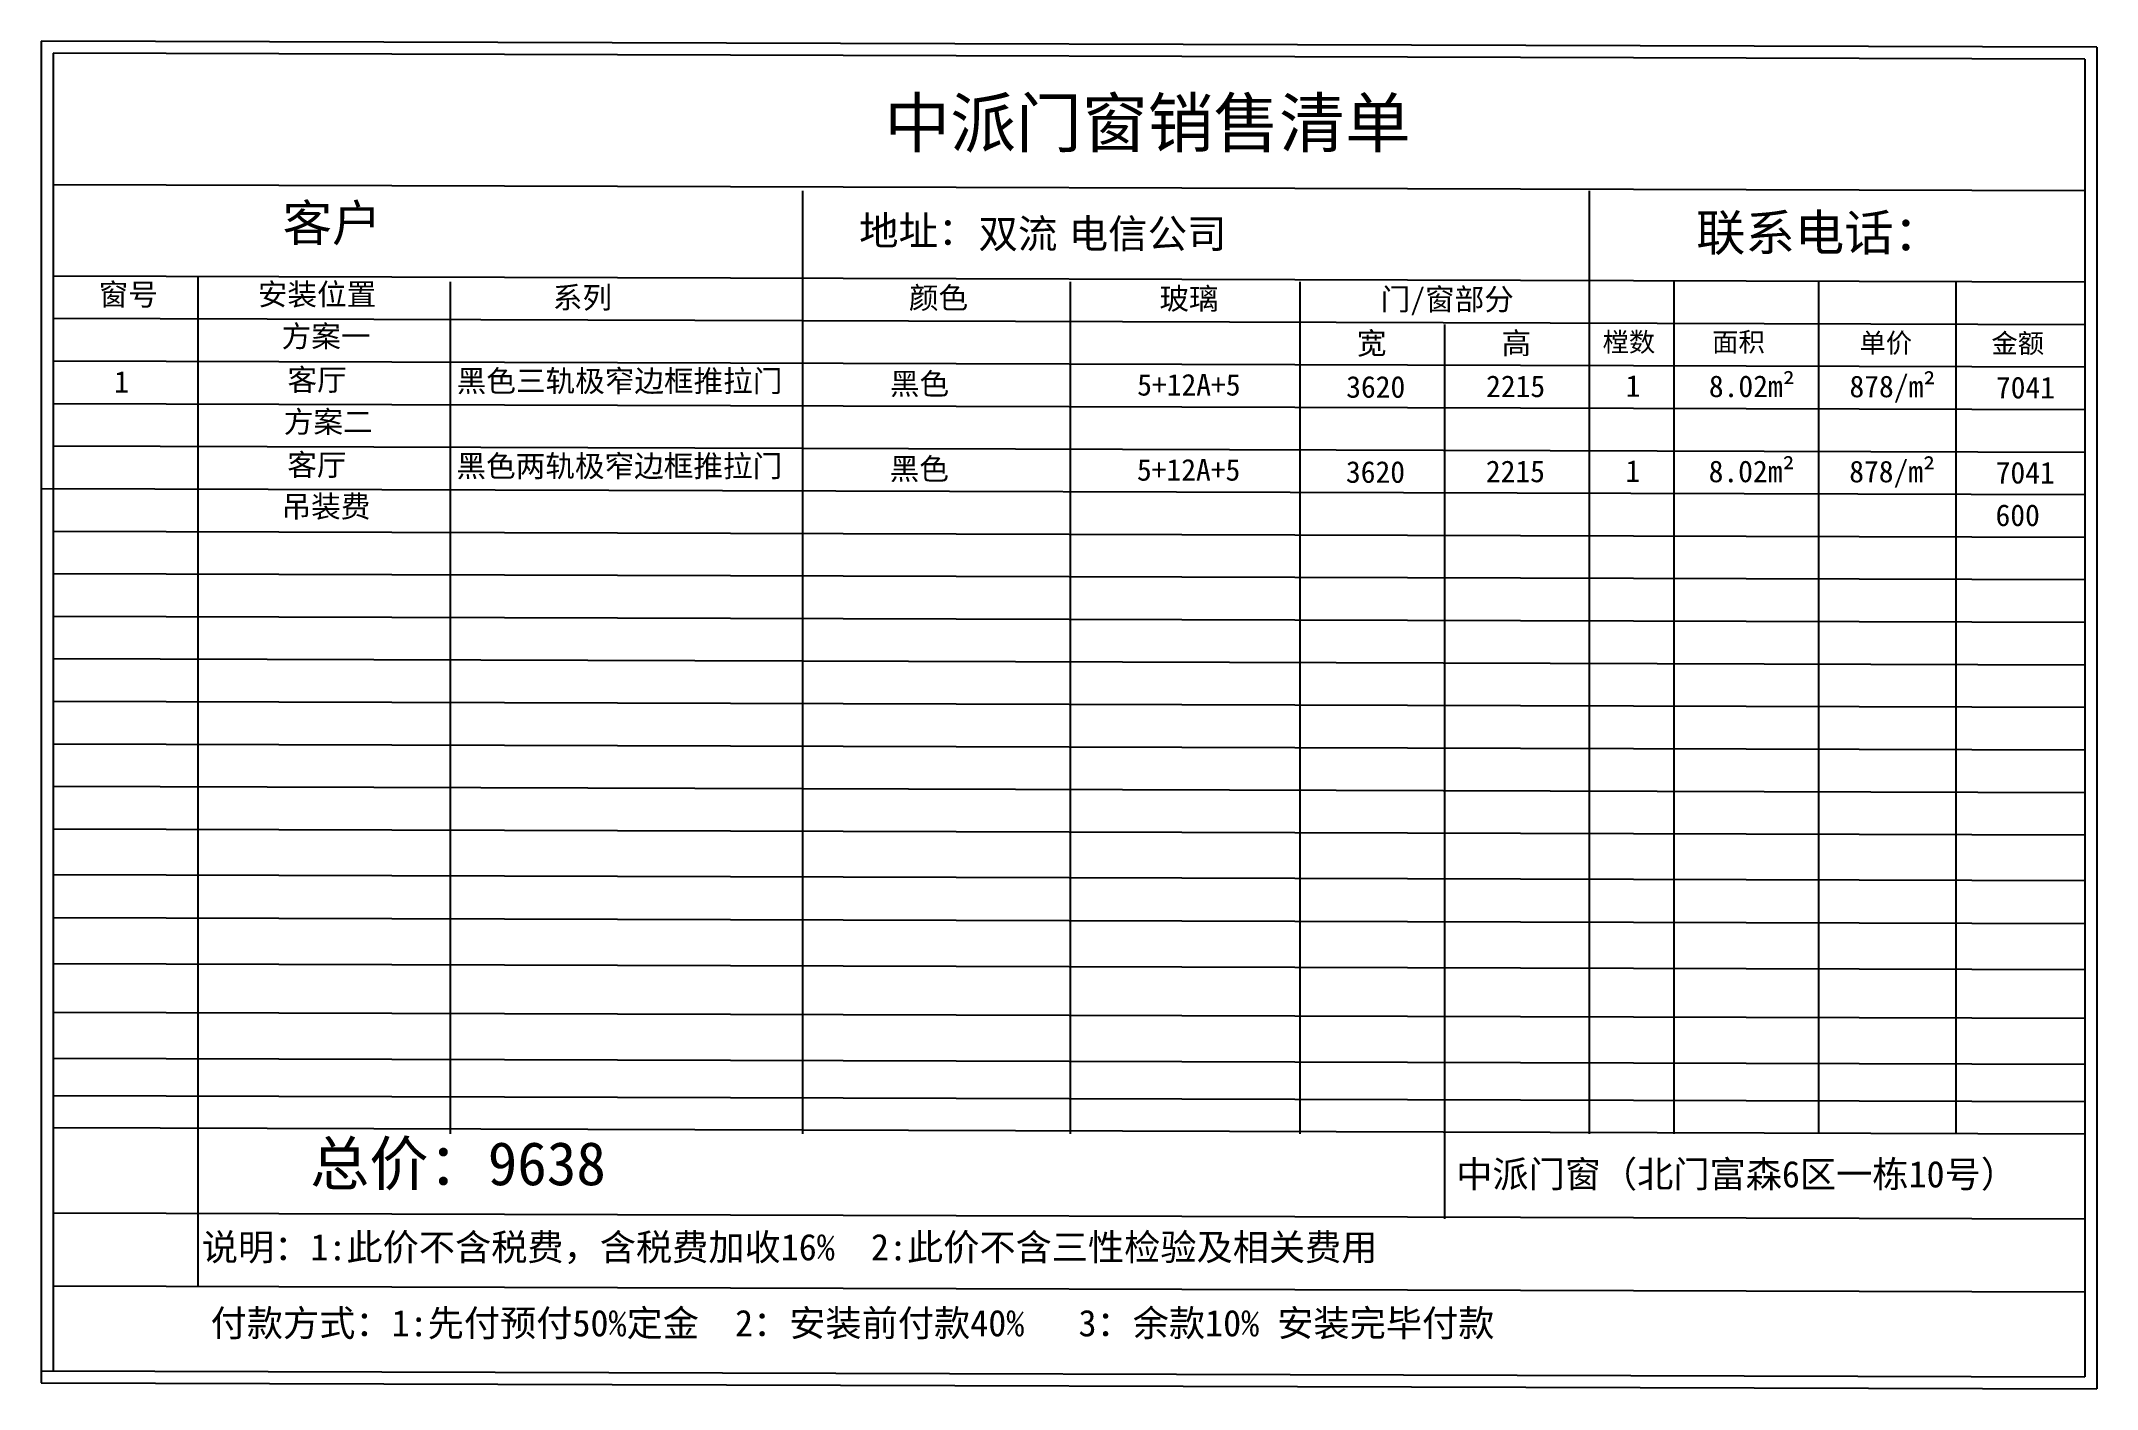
# Model space of a CAD drawing. Header units: inches. Extents: x -138455 to 599497, y -747149 to 13167.
# Drawn here: x 303281 to 311805, y -336939 to -331348 of the extents above; entities that cross this region are included whole.
import ezdxf

# ---------------------------------------------------------------- set-up
doc = ezdxf.new("R2010")
doc.units = ezdxf.units.IN
doc.header["$MEASUREMENT"] = 0
doc.layers.add('0 @ 1', color=7, linetype='Continuous')
doc.styles.add('Annotative', font='arialbd.ttf')

msp = doc.modelspace()

# ---------------------------------------------------------------- texts
at = {"layer": '0 @ 1', "style": 'Annotative'}
msp.add_text('双流 电信公司', height=120, dxfattribs=at).set_placement((307167.8, -332206.8))
at = {"layer": '0 @ 1', "attachment_point": 1, "style": 'Annotative'}
for s, width, insert, char_height in [('{\\fSimSun|b1|i0|c134|p2;中派门窗销售清单}', 2802.276, (306778.1, -331587.5), 200), ('{\\fSimSun|b1|i0|c134|p2;客户}', 485.592, (304282.9, -332027.5), 150), ('{\\fSimSun|b1|i0|c134|p2;地址：}', 3483.473, (306672.9, -332074.3), 120), ('{\\fSimSun|b1|i0|c134|p2;联系电话：}', 1409.924, (310143.6, -332067.6), 150), ('{\\fSimSun|b1|i0|c134|p2;窗号}', 485.592, (303520.1, -332354), 90), ('{\\fSimSun|b1|i0|c134|p2;安装位置}', 706.927, (304179.9, -332353.4), 90), ('{\\fSimSun|b1|i0|c134|p2;系列}', 485.592, (305403, -332366.7), 90), ('{\\fSimSun|b1|i0|c134|p2;颜色}', 485.592, (306879.5, -332367.7), 90), ('{\\fSimSun|b1|i0|c134|p2;玻璃}', 485.592, (307918.3, -332371.3), 90), ('{\\fSimSun|b1|i0|c134|p2;门/窗部分}', 603.897, (308835.5, -332374), 90), ('{\\fSimSun|b1|i0|c134|p2;方案一}', 706.927, (304278.8, -332527.3), 90), ('{\\fSimSun|b1|i0|c134|p2;宽 }', 603.897, (308736.7, -332556.1), 90), ('{\\fSimSun|b1|i0|c134|p2;高 }', 603.897, (309336.7, -332556.1), 90), ('{\\fSimSun|b1|i0|c134|p2;樘数}', 603.897, (309755.5, -332556.3), 80), ('{\\fSimSun|b1|i0|c134|p2;面积}', 603.897, (310209.9, -332556.3), 80), ('{\\fSimSun|b1|i0|c134|p2;单价}', 603.897, (310820.9, -332560), 80), ('{\\fSimSun|b1|i0|c134|p2;金额}', 603.897, (311367.8, -332561.5), 80), ('{\\fSimSun|b1|i0|c134|p2;1}', 485.592, (303584.5, -332716.3), 90), ('{\\fSimSun|b1|i0|c134|p2;客厅}', 1226.654, (304302.9, -332707.7), 90), ('{\\fSimSun|b1|i0|c134|p2;黑色三轨极窄边框推拉门}', 1460.301, (305004.6, -332712.8), 90), ('{\\fSimSun|b1|i0|c134|p2;黑色}', 1460.301, (306800.7, -332724.6), 90), ('{\\fSimSun|b1|i0|c134|p2;5+12A+5}', 1460.301, (307826, -332728.5), 90), ('{\\fSimSun|b1|i0|c134|p2;3620}', 1460.301, (308692.6, -332737.4), 90), ('{\\fSimSun|b1|i0|c134|p2;2215}', 1460.301, (309272.7, -332734.8), 90), ('{\\fSimSun|b1|i0|c134|p2;1}', 102.542, (309851.3, -332733.5), 90), ('{\\fSimSun|b1|i0|c134|p2;8.02m²}', 1460.301, (310196.4, -332734.8), 90), ('{\\fSimSun|b1|i0|c134|p2;878/m²}', 1460.301, (310779.3, -332735.4), 90), ('{\\fSimSun|b1|i0|c134|p2;7041}', 1460.301, (311386.5, -332740.2), 90), ('{\\fSimSun|b1|i0|c134|p2;方案二}', 706.927, (304287.7, -332882.1), 90), ('{\\fSimSun|b1|i0|c134|p2;客厅}', 1226.654, (304301.9, -333060.6), 90), ('{\\fSimSun|b1|i0|c134|p2;黑色两轨极窄边框推拉门}', 1460.301, (305003.6, -333065.7), 90), ('{\\fSimSun|b1|i0|c134|p2;黑色}', 1460.301, (306799.7, -333077.5), 90), ('{\\fSimSun|b1|i0|c134|p2;5+12A+5}', 1460.301, (307825, -333081.4), 90), ('{\\fSimSun|b1|i0|c134|p2;3620}', 1460.301, (308691.6, -333090.3), 90), ('{\\fSimSun|b1|i0|c134|p2;2215}', 1460.301, (309271.7, -333087.8), 90), ('{\\fSimSun|b1|i0|c134|p2;1}', 102.542, (309850.3, -333086.5), 90), ('{\\fSimSun|b1|i0|c134|p2;8.02m²}', 1460.301, (310195.4, -333087.8), 90), ('{\\fSimSun|b1|i0|c134|p2;878/m²}', 1460.301, (310778.3, -333088.4), 90), ('{\\fSimSun|b1|i0|c134|p2;7041}', 1460.301, (311385.5, -333093.2), 90), ('{\\fSimSun|b1|i0|c134|p2;吊装费}', 706.927, (304278.3, -333233.3), 90), ('{\\fSimSun|b1|i0|c134|p2;600}', 1460.301, (311384.9, -333269.7), 90), ('{\\fSimSun|b1|i0|c134|p2;总价：9638}', 2957.882, (304396.7, -335913.9), 180), ('{\\fSimSun|b1|i0|c134|p2;中派门窗（北门富森6区一栋10号）}', 2734.804, (309148.8, -335992.9), 110), ('{\\fSimSun|b1|i0|c134|p2;说明：1:此价不含税费，含税费加收16%  2:此价不含三性检验及相关费用}', 6113.097, (303947.7, -336295.6), 110), ('{\\fSimSun|b1|i0|c134|p2;付款方式：1:先付预付50%定金  2：安装前付款40%   3：余款10% 安装完毕付款}', 6510.182, (303984.3, -336610.6), 110)]:
    msp.add_mtext_dynamic_manual_height_columns(s, width=width, gutter_width=903.5, heights=[0], dxfattribs=dict(at, insert=insert, char_height=char_height))

# ---------------------------------------------------------------- linework, layer by layer
for p, q in [((311805.1, -331373.3), (303281.4, -331348.1)), ((303281.4, -331348.1), (303281.4, -336913.5)), ((311755.1, -331423.3), (303331.4, -331398.1)), ((303331.4, -331398.1), (303331.4, -336863.5)), ((311805.1, -331373.3), (311805.1, -336938.6)), ((311755.1, -331423.3), (311755.1, -336888.6)), ((311755.1, -331969.6), (303331.4, -331944.5)), ((306438.6, -331969.6), (306438.6, -334656.5)), ((309700.1, -331969.6), (309700.1, -335880.1)), ((303331.4, -332321.5), (311755.1, -332346.6)), ((303931.4, -332321.5), (303931.4, -333909.7)), ((304977, -332346.6), (304977, -335880.1)), ((307548.5, -332346.6), (307548.5, -335880.1)), ((308500.1, -332346.6), (308500.1, -335880.1)), ((310051.2, -332346.6), (310051.2, -335880.1)), ((310651.2, -332346.6), (310651.2, -333934.8)), ((311220.5, -332346.6), (311220.5, -335880.1)), ((303331.4, -332497.9), (311755.1, -332523.1)), ((309100.1, -332523.1), (309100.1, -335880.1)), ((303331.4, -332674.4), (311755.1, -332699.5)), ((303331.4, -332850.9), (311755.1, -332876)), ((303331.4, -333027.3), (311755.1, -333052.5)), ((303281.4, -333203.8), (311755.1, -333229)), ((303331.4, -333380.3), (311755.1, -333405.4)), ((303331.4, -333556.8), (311755.1, -333581.9)), ((303331.4, -333733.2), (311755.1, -333758.4)), ((303331.4, -333909.7), (311755.1, -333934.8)), ((303931.4, -333909.7), (303931.4, -336511.5)), ((310651.2, -333934.8), (310651.2, -335880.1)), ((303331.4, -334086.2), (311755.1, -334111.3)), ((303331.4, -334262.6), (311755.1, -334287.8)), ((303331.4, -334439.1), (311755.1, -334464.3)), ((303331.4, -334615.6), (311755.1, -334640.7)), ((306438.6, -334656.5), (306438.6, -335880.1)), ((303331.4, -334804.8), (311755.1, -334829.9)), ((303331.4, -334983), (311755.1, -335008.2)), ((303331.4, -335173.7), (311755.1, -335198.8)), ((303331.4, -335375.5), (311755.1, -335400.6)), ((303331.4, -335566.1), (311755.1, -335591.3)), ((303331.4, -335722), (311755.1, -335747.1)), ((303331.4, -335854.9), (311755.1, -335880.1)), ((309100.1, -335880.1), (309100.1, -336233)), ((303331.4, -336207.9), (311755.1, -336233)), ((303331.4, -336511.5), (311755.1, -336536.6)), ((303281.4, -336863.5), (311755.1, -336888.6)), ((303281.4, -336913.5), (311805.1, -336938.6))]:
    msp.add_line(p, q)

msp.set_redraw_order([(e.dxf.handle, doc.entitydb.next_handle()) for e in msp.query("TEXT MTEXT ATTDEF DIMENSION ARC_DIMENSION")])  # texts and dimensions are drawn at this point

doc.saveas('drawing.dxf')
